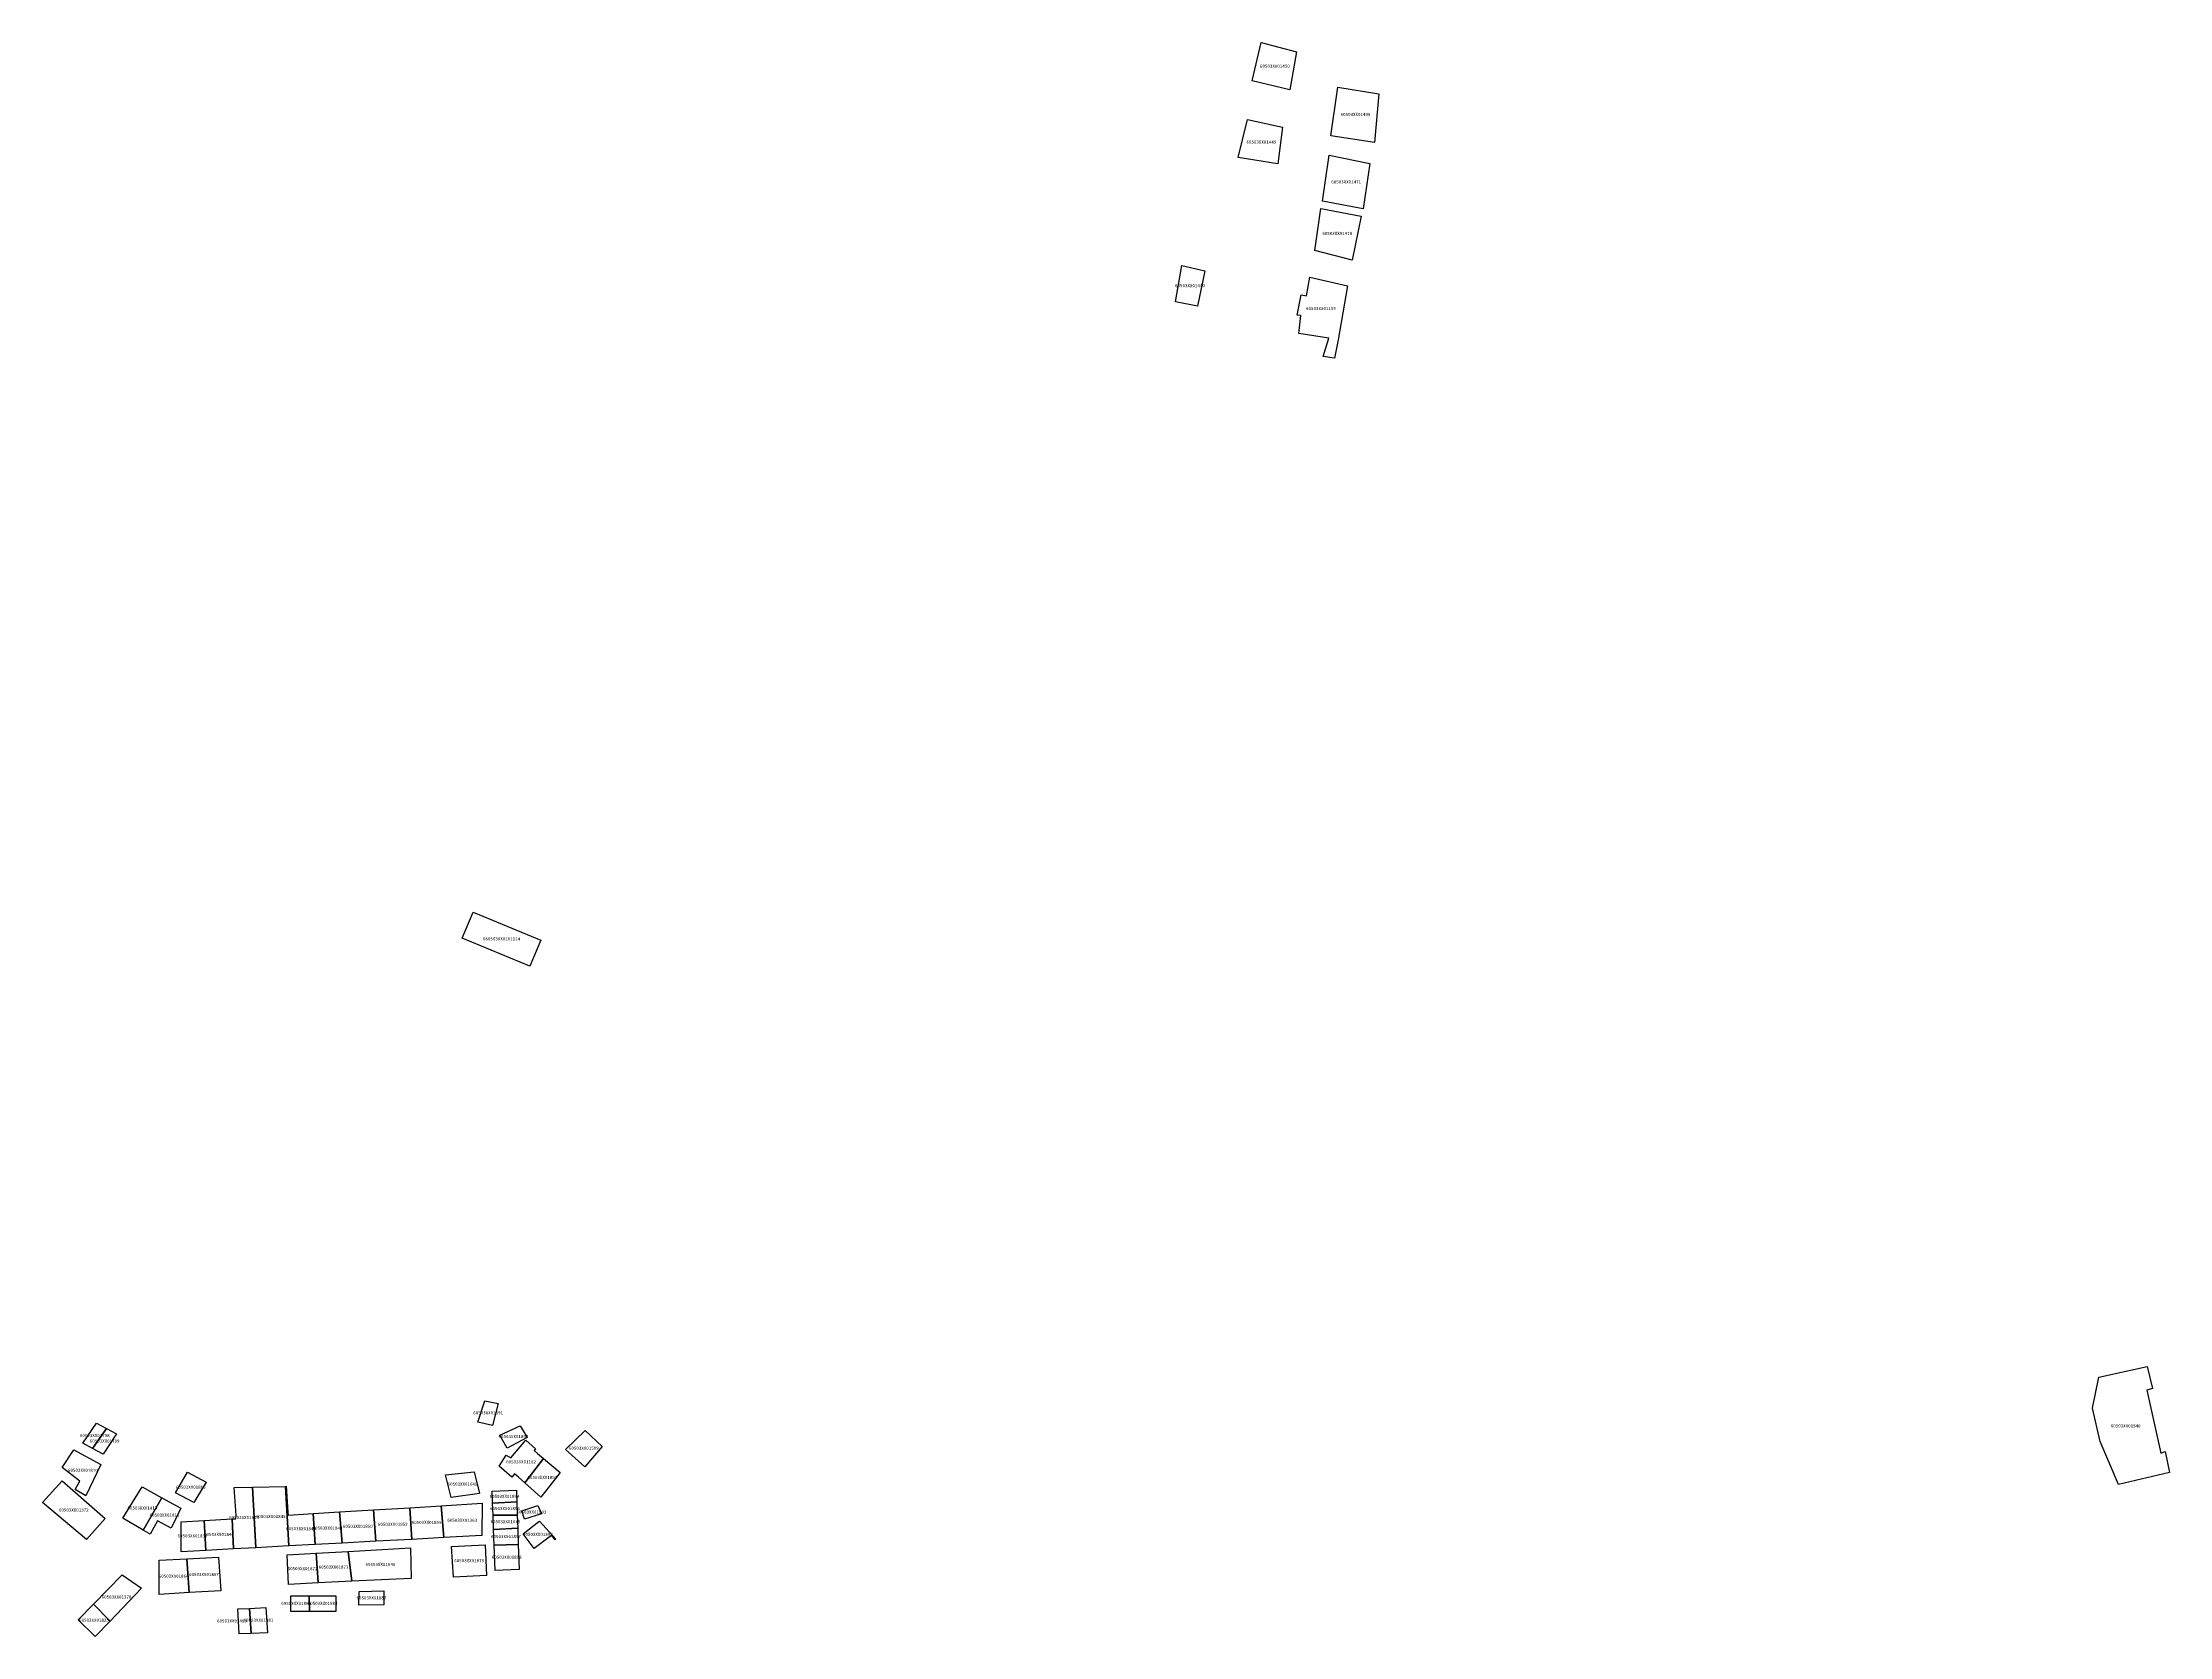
# Model space of a CAD drawing. Header units: inches. Extents: x 95398 to 167335, y 13830 to 47722.
# Drawn here: x 131565 to 132177, y 46972 to 47431 of the extents above; entities that cross this region are included whole.
import ezdxf
from ezdxf.enums import TextEntityAlignment as Align

# ---------------------------------------------------------------- set-up
doc = ezdxf.new("R2010")
doc.units = ezdxf.units.IN
doc.header["$MEASUREMENT"] = 0
doc.layers.add('一级水源保护区', color=7, linetype='Continuous')
doc.layers.add('一级水源保护区内违法建筑', color=7, linetype='Continuous')
doc.styles.add('宋体', font='')
doc.styles.get('宋体').set_extended_font_data('宋体')

msp = doc.modelspace()

# ---------------------------------------------------------------- linework, layer by layer
at = {"layer": '一级水源保护区', "color": 1, "linetype": 'Continuous', "lineweight": 25}
for points in [[(131926.0439, 47428.2379), (131924.1177, 47417.3303), (131913.3297, 47419.8967), (131915.8983, 47430.9327)], [(131949.8031, 47416.1753), (131948.5187, 47402.1877), (131935.9329, 47404.1127), (131937.9879, 47418.1003)], [(131922.0627, 47406.5509), (131920.6501, 47396.0281), (131909.2199, 47397.8249), (131911.9169, 47408.7325)], [(131947.1801, 47396.1471), (131945.2449, 47383.0183), (131933.5317, 47385.2575), (131935.4669, 47398.4881)], [(131944.6339, 47380.9829), (131942.0873, 47368.2611), (131931.2909, 47371.0089), (131933.0223, 47383.1201)], [(131899.6225, 47365.1543), (131897.5487, 47355.0333), (131891.1683, 47356.3085), (131893.0823, 47366.7483)], [(131940.7053, 47360.8695), (131938.0437, 47345.3427), (131937.0409, 47340.0213), (131933.7455, 47340.5033), (131935.3573, 47345.7657), (131926.6771, 47347.1399), (131927.3245, 47352.3155), (131926.2455, 47352.3873), (131927.3967, 47358.2817), (131928.9791, 47357.9941), (131929.9145, 47363.3853)], [(131708.4565, 47172.4637), (131705.3375, 47164.9745), (131685.8647, 47173.0839), (131688.9837, 47180.5735)], [(132170.8883, 47042.9033), (132174.8811, 47024.7563), (132176.1691, 47025.2069), (132177.4017, 47019.1831), (132162.6837, 47015.7347), (132157.4211, 47028.0973), (132155.2287, 47037.7527), (132157.0965, 47046.5967), (132171.0171, 47049.7245), (132172.5627, 47043.4181)], [(131696.1715, 47039.0577), (131694.5139, 47032.7091), (131690.3131, 47033.6945), (131692.3055, 47039.7961)], [(131583.4555, 47031.8465), (131579.4315, 47026.1199), (131576.6467, 47027.6117), (131580.5507, 47033.4129)], [(131704.5691, 47029.2777), (131698.7753, 47026.1981), (131696.6555, 47029.9563), (131702.4943, 47032.6225)], [(131579.4315, 47026.1199), (131583.4555, 47031.8465), (131586.3281, 47030.2975), (131582.4613, 47024.4971)], [(131709.2577, 47023.1873), (131703.8527, 47016.2379), (131702.0345, 47017.8643), (131700.9291, 47018.7817), (131700.1017, 47017.8189), (131696.4679, 47021.0571), (131698.5303, 47024.1971), (131699.8069, 47023.4121), (131704.1281, 47028.5147), (131706.9761, 47025.9635), (131706.5889, 47025.5049), (131707.5235, 47024.6287)], [(131726.1251, 47026.6397), (131721.1239, 47020.8503), (131715.5741, 47025.7865), (131721.2459, 47031.3321)], [(131581.7823, 47021.5163), (131577.4505, 47012.4335), (131574.3765, 47014.2627), (131575.7261, 47016.7219), (131570.6451, 47020.6089), (131573.9795, 47025.7653)], [(131703.8527, 47016.2379), (131709.2577, 47023.1873), (131714.0493, 47019.2051), (131708.4383, 47012.1359)], [(131583.0333, 47005.9529), (131577.6599, 46999.8773), (131565.0041, 47010.5447), (131570.6603, 47016.7617)], [(131599.3973, 47011.9239), (131593.9551, 47002.6113), (131588.1555, 47006.0627), (131593.6595, 47015.0485)], [(131612.0831, 47016.4091), (131608.5795, 47010.5075), (131603.2817, 47013.3453), (131606.7531, 47019.2833)], [(131626.4305, 46997.5209), (131620.0017, 46997.1749), (131619.6197, 47005.8085), (131620.6663, 47005.8651), (131620.7641, 47006.7859), (131620.2091, 47014.8809), (131625.4519, 47014.9973)], [(131635.9423, 46998.0325), (131626.4305, 46997.5209), (131625.4519, 47014.9973), (131634.9537, 47015.2083)], [(131642.9395, 47007.3521), (131643.4967, 46998.4389), (131635.9423, 46998.0325), (131634.9537, 47015.2083), (131635.1913, 47015.2137), (131635.6353, 47007.7839), (131635.7289, 47006.9099)], [(131690.7925, 47013.1067), (131682.6911, 47011.9977), (131681.0263, 47018.5403), (131689.2389, 47019.4275)], [(131701.5621, 47010.7095), (131694.5881, 47010.3519), (131694.4551, 47013.7721), (131701.4467, 47014.1047)], [(131593.9551, 47002.6113), (131599.3973, 47011.9239), (131604.8625, 47008.9479), (131602.0047, 47003.1569), (131598.1145, 47005.2987), (131595.9709, 47001.4117)], [(131651.2479, 46998.8561), (131643.4967, 46998.4389), (131642.9395, 47007.3521), (131650.5517, 47007.8191)], [(131661.0049, 46999.3809), (131651.2479, 46998.8561), (131650.5517, 47007.8191), (131660.2943, 47008.4165)], [(131671.3099, 46999.9355), (131661.0049, 46999.3809), (131660.2943, 47008.4165), (131670.7667, 47009.0587)], [(131680.5497, 47000.4325), (131671.3099, 46999.9355), (131670.7667, 47009.0587), (131679.7685, 47009.6107)], [(131680.5497, 47000.4325), (131679.7685, 47009.6107), (131691.5695, 47010.3345), (131691.4585, 47001.0195)], [(131701.6907, 47006.9261), (131694.7211, 47006.9261), (131694.5881, 47010.3519), (131701.5621, 47010.7095)], [(131708.6629, 47007.2743), (131703.8047, 47005.7275), (131702.9663, 47008.1499), (131707.6581, 47009.7139)], [(131611.9873, 46996.7437), (131604.8939, 46996.3621), (131604.8939, 47005.0115), (131611.5763, 47005.3733)], [(131620.0017, 46997.1749), (131611.9873, 46996.7437), (131611.5763, 47005.3733), (131619.6197, 47005.8085)], [(131701.8183, 47003.1783), (131694.8827, 47002.7705), (131694.7211, 47006.9261), (131701.6907, 47006.9261)], [(131701.9801, 46998.4179), (131695.0583, 46998.2491), (131694.8827, 47002.7705), (131701.8183, 47003.1783)], [(131708.1345, 47005.2167), (131712.7753, 46999.9655), (131712.5665, 46999.7939), (131711.6631, 47001.0901), (131710.8639, 47000.5671), (131706.5299, 46997.3193), (131703.4343, 47001.5725), (131707.9231, 47005.0523)], [(131644.3755, 46987.3799), (131635.8603, 46986.9559), (131635.4839, 46995.4775), (131643.7913, 46995.9469)], [(131654.0307, 46987.8605), (131644.3755, 46987.3799), (131643.7913, 46995.9469), (131653.0373, 46996.4691)], [(131654.0307, 46987.8605), (131653.0373, 46996.4691), (131670.9767, 46997.4825), (131671.1021, 46988.7105)], [(131692.8351, 46989.5261), (131683.3361, 46989.0805), (131682.7659, 46997.9191), (131692.4201, 46998.3721)], [(131695.0583, 46998.2491), (131701.9801, 46998.4179), (131702.2237, 46991.2609), (131695.3429, 46990.9283)], [(131584.4465, 46976.4269), (131579.6397, 46981.2335), (131587.9789, 46989.7113), (131593.4933, 46985.8897)], [(131607.2673, 46984.6027), (131598.6117, 46984.0737), (131598.6117, 46993.9737), (131606.5619, 46994.3781)], [(131607.2673, 46984.6027), (131606.5619, 46994.3781), (131615.7073, 46994.8433), (131616.3785, 46985.1593)], [(131641.8427, 46979.1659), (131636.5077, 46979.1659), (131636.5077, 46983.6821), (131641.7953, 46983.6821)], [(131641.8427, 46979.1659), (131641.7953, 46983.6821), (131649.4645, 46983.6821), (131649.4645, 46979.1659)], [(131663.2779, 46981.1097), (131656.0557, 46980.9481), (131656.1667, 46984.9401), (131663.2779, 46985.1079)], [(131584.4465, 46976.4269), (131580.1963, 46971.9813), (131575.2155, 46976.7359), (131579.6397, 46981.2335)], [(131625.1047, 46972.8709), (131621.6533, 46972.7295), (131621.2825, 46979.8893), (131624.5899, 46980.0775)], [(131625.1047, 46972.8709), (131624.5899, 46980.0775), (131629.2643, 46980.3437), (131629.7311, 46973.0605)]]:
    msp.add_lwpolyline(points, close=True, dxfattribs=at)

# ---------------------------------------------------------------- texts
at = {"layer": '一级水源保护区内违法建筑', "color": 18, "true_color": 0x000000, "style": '宋体'}
for s, p in [('60503XX01450', (131919.8189, 47423.4187)), ('60503XX01439', (131943.0524, 47409.5159)), ('60503XX01445', (131915.9254, 47401.5616)), ('60503XX01471', (131940.3566, 47390.0955)), ('60503XX01478', (131937.7841, 47375.259)), ('60503XX01440', (131895.3693, 47360.2074)), ('60503XX01199', (131933.1013, 47353.6355)), ('060503XX0101114', (131697.1603, 47172.1389)), ('60503XX01891', (131693.3205, 47035.6606)), ('60503XX01540', (132164.7928, 47031.9041)), ('60503XX01798', (131580.0471, 47029.134)), ('60503XX01799', (131582.888, 47027.5307)), ('60503XX01892', (131700.5821, 47028.8189)), ('60503XX01599', (131720.8487, 47025.4877)), ('60503XX01810', (131576.6191, 47019.1111)), ('60503XX01162', (131702.7887, 47021.5272)), ('60503XX01805', (131607.6834, 47014.2557)), ('60503XX01649', (131685.9376, 47015.1336)), ('60503XX01893', (131708.9155, 47017.0563)), ('60503XX01372', (131574.006, 47007.6771)), ('60503XX01813', (131593.7497, 47008.2447)), ('60503XX01894', (131698.0126, 47011.6)), ('60503XX01896', (131698.1402, 47008.0956)), ('60503XX01903', (131705.7857, 47007.089)), ('60503XX01815', (131600.1309, 47006.2173)), ('60503XX01840', (131615.7969, 47000.6401)), ('60503XX01843', (131623.0441, 47005.5062)), ('60503XX01845', (131630.6945, 47005.8001)), ('60503XX01846', (131639.4367, 47002.288)), ('60503XX01849', (131647.0567, 47002.4687)), ('60503XX01850', (131655.7745, 47002.9829)), ('60503XX01852', (131665.8471, 47003.5645)), ('60503XX01855', (131675.5953, 47004.1052)), ('60503XX01363', (131685.8439, 47004.7153)), ('60503XX01645', (131698.278, 47004.3144)), ('60503XX01899', (131707.6189, 47000.6592)), ('60503XX01839', (131608.1769, 47000.2377)), ('60503XX01897', (131698.4344, 47000.0214)), ('60503XX01864', (131602.7487, 46988.621)), ('60503XX01867', (131611.4791, 46989.1129)), ('60503XX01872', (131639.8738, 46990.788)), ('60503XX01873', (131648.8024, 46991.2489)), ('60503XX01646', (131662.2951, 46991.9975)), ('60503XX01879', (131687.8429, 46993.0894)), ('60503XX01898', (131698.6509, 46994.0816)), ('60503XX01378', (131586.3156, 46982.6257)), ('60503XX01887', (131659.6958, 46982.3915)), ('60503XX01825', (131579.8159, 46975.9647)), ('60503XX01881', (131627.1716, 46975.9602)), ('60503XX01886', (131638.025, 46980.7856)), ('60503XX01884', (131645.6451, 46980.7913)), ('60503XX01883', (131619.5516, 46975.732))]:
    msp.add_text(s, height=0.914402, dxfattribs=at).set_placement(p, align=Align.BOTTOM_CENTER)

doc.saveas('drawing.dxf')
